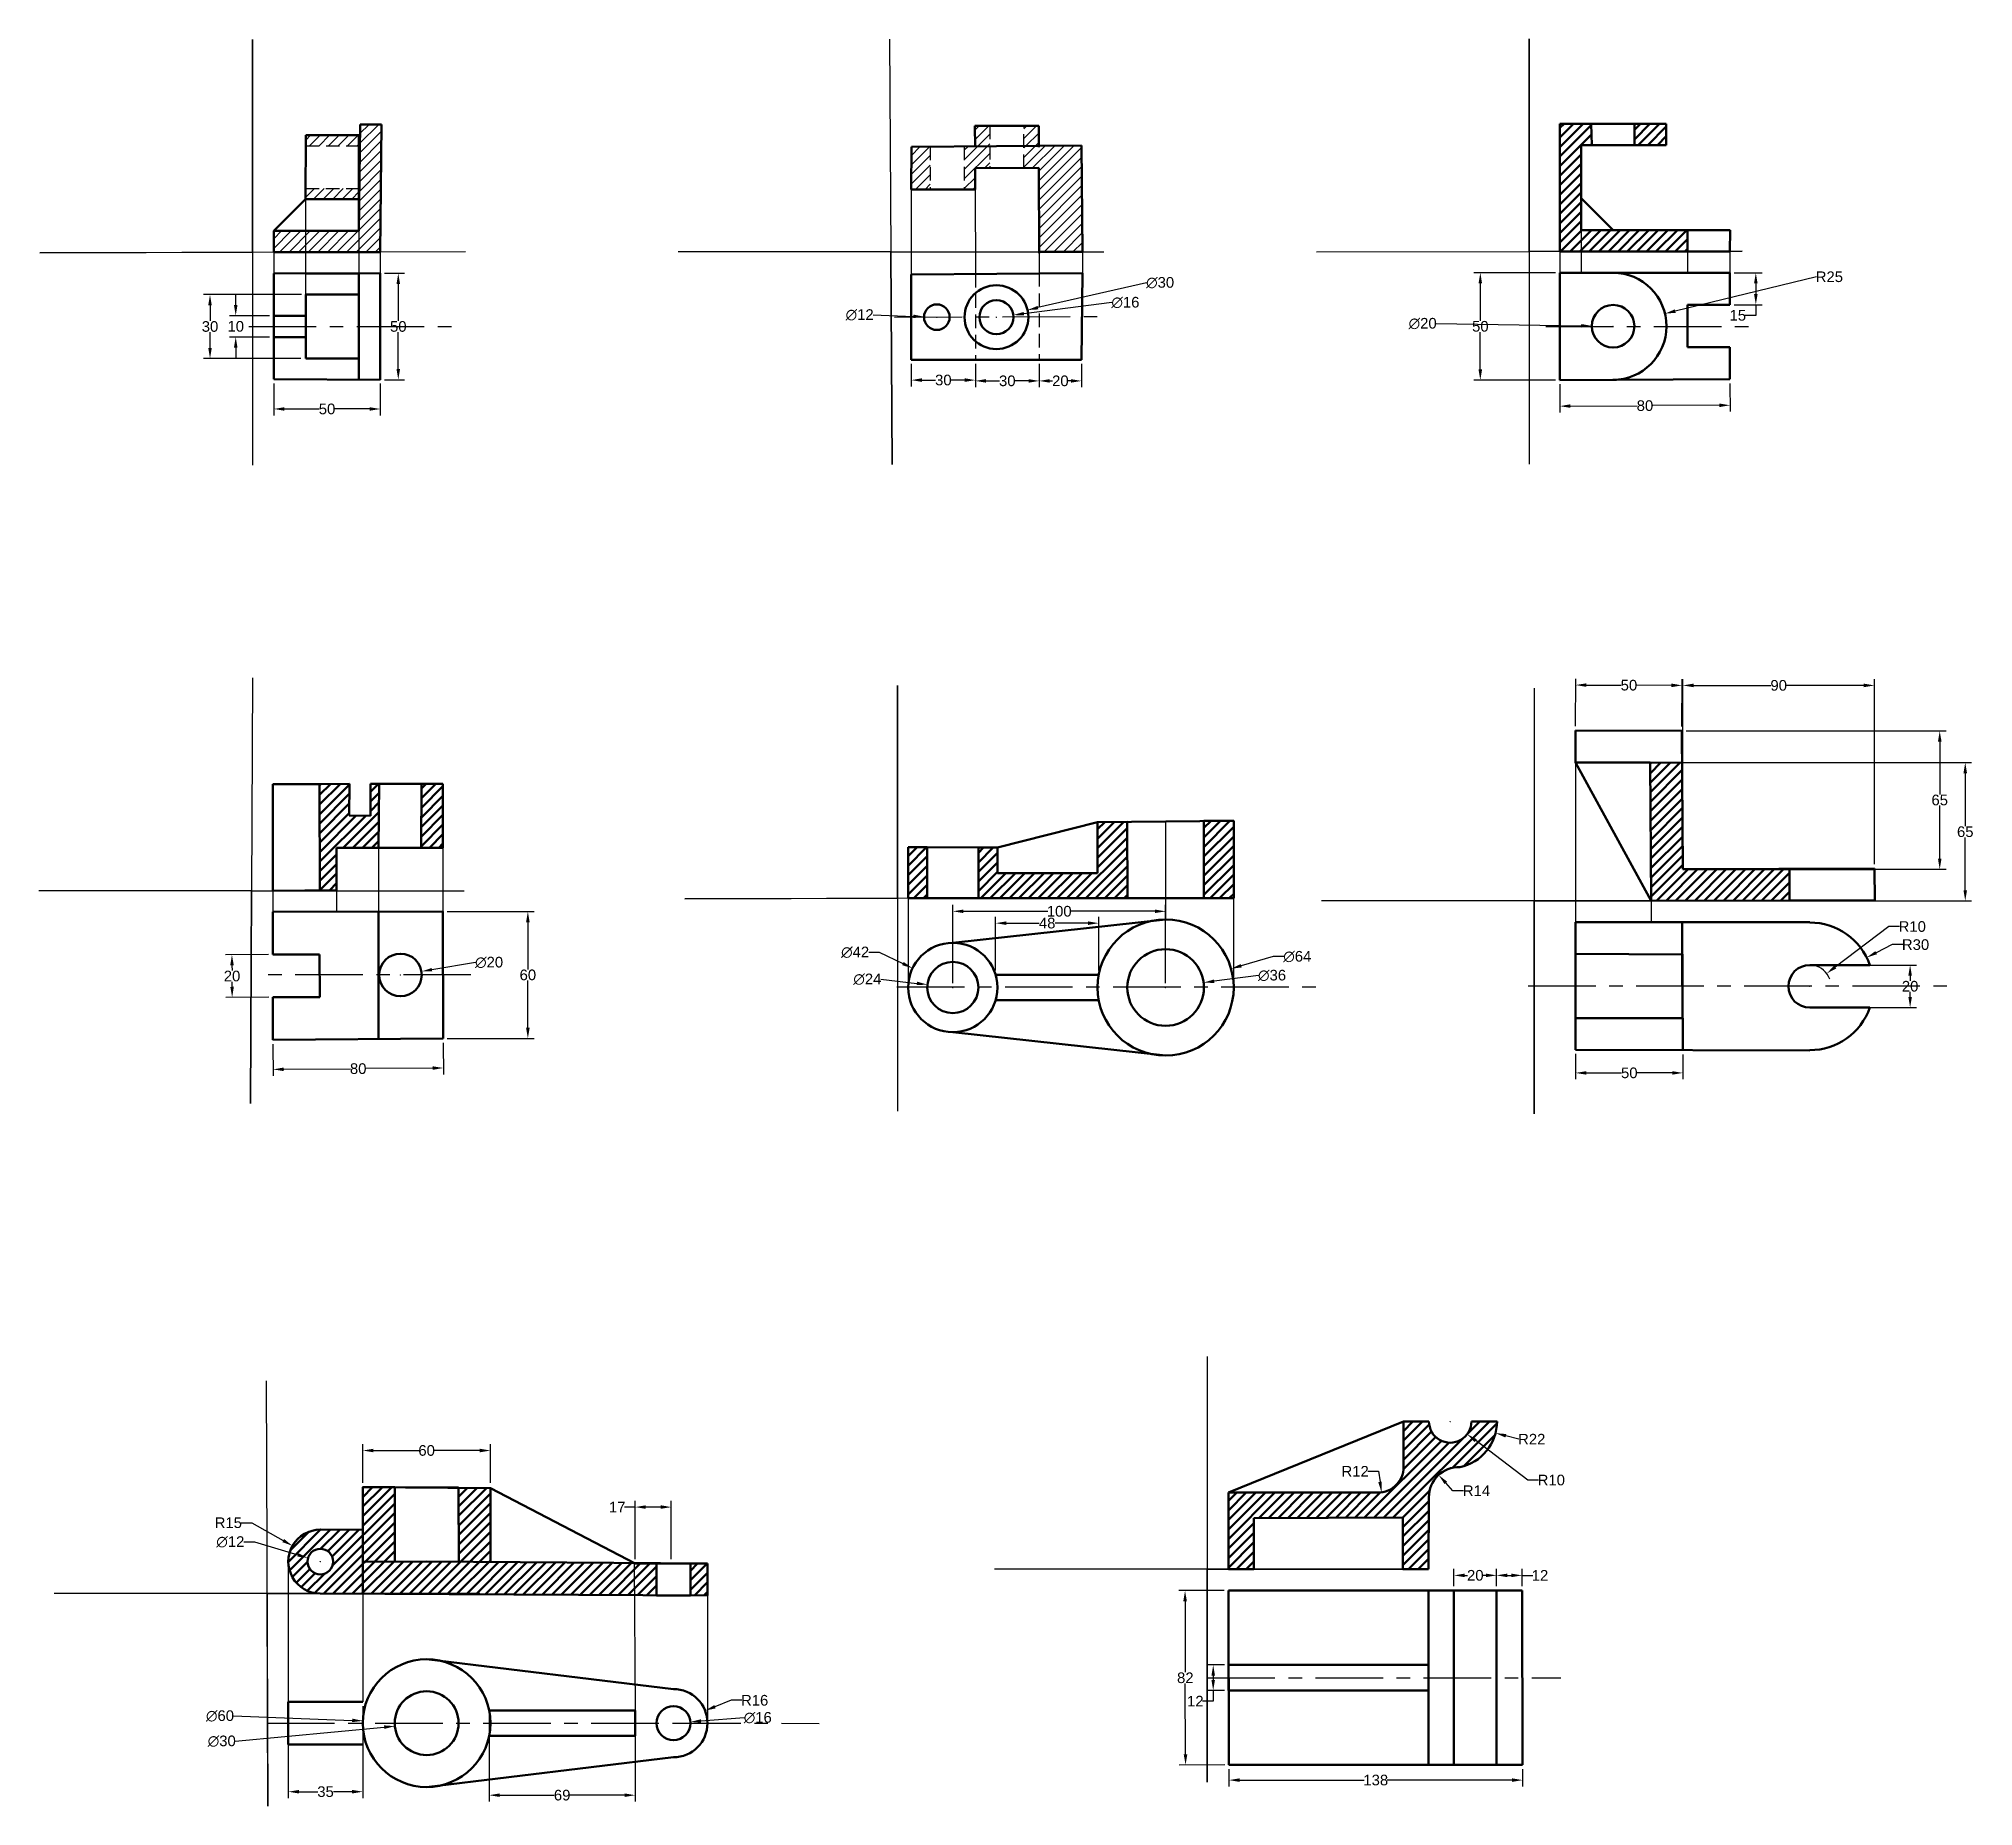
# Model space of a CAD drawing. Header units: millimetres. Extents: x -159 to 750, y -220 to 611.
import ezdxf

# ---------------------------------------------------------------- set-up
doc = ezdxf.new("R2010")
doc.units = ezdxf.units.MM
doc.linetypes.add('CENTER', pattern=[50.8, 31.75, -6.35, 6.35, -6.35])
doc.linetypes.add('HIDDEN', pattern=[9.525, 6.35, -3.175])
for name, color, linetype in [('CENTRE', 8, 'CENTER'), ('DIM', 12, 'Continuous'), ('HIDDEN', 101, 'HIDDEN'), ('PROJECTIN', 101, 'Continuous')]:
    doc.layers.add(name, color=color, linetype=linetype)
doc.layers.add('OBJECT', color=250, linetype='Continuous', lineweight=50)
doc.styles.get("Standard").update_dxf_attribs({"font": 'arial.ttf'})
doc.dimstyles.new('kunal', dxfattribs={"dimtxt": 5, "dimasz": 5, "dimexe": 3, "dimexo": 2, "dimgap": 0.09, "dimtad": 0, "dimtih": 1, "dimtoh": 1, "dimdec": 0, "dimzin": 0, "dimdsep": 46, "dimtxsty": 'Standard', "dimcen": 0.09, "dimadec": 0, "dimazin": 0, "dimtfac": 1, "dimtdec": 0, "dimtofl": 0, "dimtmove": 0, "dimatfit": 3, "dimfxl": 1, "dimtolj": 1, "dimtzin": 0, "dimarcsym": 0})

msp = doc.modelspace()

# ---------------------------------------------------------------- blocks, each defined once
blk = doc.blocks.new('*D1')
at = {"layer": 'Defpoints', "color": 0, "transparency": 16777216}
for p in [(250.83, 460.18), (280.93, 460.18), (280.93, 450.61)]:
    blk.add_point(p, dxfattribs=at)
at = {"layer": 'DIM', "color": 0, "lineweight": -2, "transparency": 16777216}
for p, q in [((250.83, 458.18), (250.83, 447.61)), ((280.93, 458.18), (280.93, 447.61)), ((255.83, 450.61), (262.22, 450.61)), ((275.93, 450.61), (269.54, 450.61))]:
    blk.add_line(p, q, dxfattribs=at)
at = {"layer": 'DIM', "color": 0, "transparency": 16777216}
for points in [[(255.83, 451.45), (255.83, 449.78), (250.83, 450.61)], [(275.93, 451.45), (275.93, 449.78), (280.93, 450.61)]]:
    blk.add_solid(points, dxfattribs=at)
at = {"layer": 'DIM', "color": 0, "transparency": 16777216, "insert": (265.88, 450.61), "char_height": 5, "attachment_point": 5}
blk.add_mtext('\\A1;30', dxfattribs=at)
blk = doc.blocks.new('*D2')
at = {"layer": 'Defpoints', "color": 0, "transparency": 16777216}
for p in [(280.93, 460.18), (310.92, 460.18), (310.92, 450.23)]:
    blk.add_point(p, dxfattribs=at)
at = {"layer": 'DIM', "color": 0, "lineweight": -2, "transparency": 16777216}
for p, q in [((280.93, 458.18), (280.93, 447.23)), ((310.92, 458.18), (310.92, 447.23)), ((285.93, 450.23), (292.26, 450.23)), ((305.92, 450.23), (299.59, 450.23))]:
    blk.add_line(p, q, dxfattribs=at)
at = {"layer": 'DIM', "color": 0, "transparency": 16777216}
for points in [[(285.93, 451.06), (285.93, 449.39), (280.93, 450.23)], [(305.92, 451.06), (305.92, 449.39), (310.92, 450.23)]]:
    blk.add_solid(points, dxfattribs=at)
at = {"layer": 'DIM', "color": 0, "transparency": 16777216, "insert": (295.93, 450.23), "char_height": 5, "attachment_point": 5}
blk.add_mtext('\\A1;30', dxfattribs=at)
blk = doc.blocks.new('*D3')
at = {"layer": 'Defpoints', "color": 0, "transparency": 16777216}
for p in [(310.92, 460.18), (330.83, 460.18), (330.83, 450.23)]:
    blk.add_point(p, dxfattribs=at)
at = {"layer": 'DIM', "color": 0, "lineweight": -2, "transparency": 16777216}
for p, q in [((310.92, 458.18), (310.92, 447.23)), ((330.83, 458.18), (330.83, 447.23)), ((315.92, 450.23), (317.17, 450.23)), ((325.83, 450.23), (324.58, 450.23))]:
    blk.add_line(p, q, dxfattribs=at)
at = {"layer": 'DIM', "color": 0, "transparency": 16777216}
for points in [[(315.92, 451.06), (315.92, 449.39), (310.92, 450.23)], [(325.83, 451.06), (325.83, 449.39), (330.83, 450.23)]]:
    blk.add_solid(points, dxfattribs=at)
at = {"layer": 'DIM', "color": 0, "transparency": 16777216, "insert": (320.88, 450.23), "char_height": 5, "attachment_point": 5}
blk.add_mtext('\\A1;20', dxfattribs=at)
blk = doc.blocks.new('*D4')
at = {"layer": 'Defpoints', "color": 0, "transparency": 16777216}
for p in [(282.89, 479.17), (298.77, 481.18)]:
    blk.add_point(p, dxfattribs=at)
at = {"layer": 'DIM', "color": 0, "lineweight": -2, "transparency": 16777216}
for p, q in [((345.07, 487.05), (303.73, 481.81)), ((290.74, 480.18), (290.92, 480.18)), ((290.83, 480.09), (290.83, 480.27))]:
    blk.add_line(p, q, dxfattribs=at)
at = {"layer": 'DIM', "color": 0, "transparency": 16777216}
blk.add_solid([(303.62, 482.64), (303.83, 480.98), (298.77, 481.18)], dxfattribs=at)
at = {"layer": 'DIM', "color": 0, "transparency": 16777216, "insert": (351.46, 487.05), "char_height": 5, "attachment_point": 5}
blk.add_mtext('\\A1;∅16', dxfattribs=at)
blk = doc.blocks.new('*D5')
at = {"layer": 'Defpoints', "color": 0, "transparency": 16777216}
for p in [(305.45, 483.53), (276.21, 476.82)]:
    blk.add_point(p, dxfattribs=at)
at = {"layer": 'DIM', "color": 0, "lineweight": -2, "transparency": 16777216}
for p, q in [((361.37, 496.36), (310.32, 484.65)), ((290.74, 480.18), (290.92, 480.18)), ((290.83, 480.09), (290.83, 480.27))]:
    blk.add_line(p, q, dxfattribs=at)
at = {"layer": 'DIM', "color": 0, "transparency": 16777216}
blk.add_solid([(310.14, 485.46), (310.51, 483.83), (305.45, 483.53)], dxfattribs=at)
at = {"layer": 'DIM', "color": 0, "transparency": 16777216, "insert": (367.76, 496.36), "char_height": 5, "attachment_point": 5}
blk.add_mtext('\\A1;∅30', dxfattribs=at)
blk = doc.blocks.new('*D6')
at = {"layer": 'Defpoints', "color": 0, "transparency": 16777216}
for p in [(256.83, 480.39), (268.83, 479.96)]:
    blk.add_point(p, dxfattribs=at)
at = {"layer": 'DIM', "color": 0, "lineweight": -2, "transparency": 16777216}
for p, q in [((232.91, 481.24), (251.84, 480.57)), ((262.74, 480.18), (262.92, 480.18)), ((262.83, 480.09), (262.83, 480.27))]:
    blk.add_line(p, q, dxfattribs=at)
at = {"layer": 'DIM', "color": 0, "transparency": 16777216}
blk.add_solid([(251.87, 481.4), (251.81, 479.73), (256.83, 480.39)], dxfattribs=at)
at = {"layer": 'DIM', "color": 0, "transparency": 16777216, "insert": (226.55, 481.24), "char_height": 5, "attachment_point": 5}
blk.add_mtext('\\A1;∅12', dxfattribs=at)
blk = doc.blocks.new('*D7')
at = {"layer": 'Defpoints', "color": 0, "transparency": 16777216}
for p in [(258.42, 166.54), (282.26, 163.81)]:
    blk.add_point(p, dxfattribs=at)
at = {"layer": 'DIM', "color": 0, "lineweight": -2, "transparency": 16777216}
for p, q in [((236.56, 169.03), (253.45, 167.1)), ((270.25, 165.17), (270.43, 165.17)), ((270.34, 165.08), (270.34, 165.26))]:
    blk.add_line(p, q, dxfattribs=at)
at = {"layer": 'DIM', "color": 0, "transparency": 16777216}
blk.add_solid([(253.54, 167.93), (253.35, 166.27), (258.42, 166.54)], dxfattribs=at)
at = {"layer": 'DIM', "color": 0, "transparency": 16777216, "insert": (230.18, 169.03), "char_height": 5, "attachment_point": 5}
blk.add_mtext('\\A1;∅24', dxfattribs=at)
blk = doc.blocks.new('*D8')
at = {"layer": 'Defpoints', "color": 0, "transparency": 16777216}
for p in [(251.4, 174.24), (289.28, 156.11)]:
    blk.add_point(p, dxfattribs=at)
at = {"layer": 'DIM', "color": 0, "lineweight": -2, "transparency": 16777216}
for p, q in [((230.8, 181.71), (235.8, 181.71)), ((235.8, 181.71), (246.89, 176.4)), ((270.25, 165.17), (270.43, 165.17)), ((270.34, 165.08), (270.34, 165.26))]:
    blk.add_line(p, q, dxfattribs=at)
at = {"layer": 'DIM', "color": 0, "transparency": 16777216}
blk.add_solid([(247.25, 177.15), (246.53, 175.65), (251.4, 174.24)], dxfattribs=at)
at = {"layer": 'DIM', "color": 0, "transparency": 16777216, "insert": (224.43, 181.71), "char_height": 5, "attachment_point": 5}
blk.add_mtext('\\A1;∅42', dxfattribs=at)
blk = doc.blocks.new('*D9')
at = {"layer": 'Defpoints', "color": 0, "transparency": 16777216}
for p in [(388.19, 167.48), (352.49, 162.87)]:
    blk.add_point(p, dxfattribs=at)
at = {"layer": 'DIM', "color": 0, "lineweight": -2, "transparency": 16777216}
for p, q in [((370.25, 165.17), (370.43, 165.17)), ((370.34, 165.08), (370.34, 165.26)), ((413.98, 170.81), (393.15, 168.12))]:
    blk.add_line(p, q, dxfattribs=at)
at = {"layer": 'DIM', "color": 0, "transparency": 16777216}
blk.add_solid([(393.04, 168.94), (393.26, 167.29), (388.19, 167.48)], dxfattribs=at)
at = {"layer": 'DIM', "color": 0, "transparency": 16777216, "insert": (420.37, 170.81), "char_height": 5, "attachment_point": 5}
blk.add_mtext('\\A1;∅36', dxfattribs=at)
blk = doc.blocks.new('*D10')
at = {"layer": 'Defpoints', "color": 0, "transparency": 16777216}
for p in [(401.09, 174.01), (339.58, 156.34)]:
    blk.add_point(p, dxfattribs=at)
at = {"layer": 'DIM', "color": 0, "lineweight": -2, "transparency": 16777216}
for p, q in [((420.84, 179.68), (405.9, 175.39)), ((425.84, 179.68), (420.84, 179.68)), ((370.25, 165.17), (370.43, 165.17)), ((370.34, 165.08), (370.34, 165.26))]:
    blk.add_line(p, q, dxfattribs=at)
at = {"layer": 'DIM', "color": 0, "transparency": 16777216}
blk.add_solid([(405.67, 176.19), (406.13, 174.59), (401.09, 174.01)], dxfattribs=at)
at = {"layer": 'DIM', "color": 0, "transparency": 16777216, "insert": (432.22, 179.68), "char_height": 5, "attachment_point": 5}
blk.add_mtext('\\A1;∅64', dxfattribs=at)
blk = doc.blocks.new('*D11')
at = {"layer": 'Defpoints', "color": 0, "transparency": 16777216}
for p in [(338.91, 195.4), (290.46, 171.17), (338.91, 171.17)]:
    blk.add_point(p, dxfattribs=at)
at = {"layer": 'DIM', "color": 0, "lineweight": -2, "transparency": 16777216}
for p, q in [((290.46, 173.17), (290.46, 198.4)), ((295.46, 195.4), (310.91, 195.4)), ((333.91, 195.4), (318.46, 195.4)), ((338.91, 173.17), (338.91, 198.4))]:
    blk.add_line(p, q, dxfattribs=at)
at = {"layer": 'DIM', "color": 0, "transparency": 16777216}
for points in [[(295.46, 196.23), (295.46, 194.56), (290.46, 195.4)], [(333.91, 196.23), (333.91, 194.56), (338.91, 195.4)]]:
    blk.add_solid(points, dxfattribs=at)
at = {"layer": 'DIM', "color": 0, "transparency": 16777216, "insert": (314.68, 195.4), "char_height": 5, "attachment_point": 5}
blk.add_mtext('\\A1;48', dxfattribs=at)
blk = doc.blocks.new('*D12')
at = {"layer": 'Defpoints', "color": 0, "transparency": 16777216}
for p in [(370.34, 200.97), (270.34, 165.17), (370.34, 165.17)]:
    blk.add_point(p, dxfattribs=at)
at = {"layer": 'DIM', "color": 0, "lineweight": -2, "transparency": 16777216}
for p, q in [((270.34, 167.17), (270.34, 203.97)), ((275.34, 200.97), (314.97, 200.97)), ((365.34, 200.97), (325.71, 200.97)), ((370.34, 167.17), (370.34, 203.97))]:
    blk.add_line(p, q, dxfattribs=at)
at = {"layer": 'DIM', "color": 0, "transparency": 16777216}
for points in [[(275.34, 201.81), (275.34, 200.14), (270.34, 200.97)], [(365.34, 201.81), (365.34, 200.14), (370.34, 200.97)]]:
    blk.add_solid(points, dxfattribs=at)
at = {"layer": 'DIM', "color": 0, "transparency": 16777216, "insert": (320.34, 200.97), "char_height": 5, "attachment_point": 5}
blk.add_mtext('\\A1;100', dxfattribs=at)
blk = doc.blocks.new('*D13')
at = {"layer": 'Defpoints', "color": 0, "transparency": 16777216}
for p in [(613.01, 285.76), (613.46, 220.76), (734.14, 220.76)]:
    blk.add_point(p, dxfattribs=at)
at = {"layer": 'DIM', "color": 0, "lineweight": -2, "transparency": 16777216}
for p, q in [((615.01, 285.76), (737.14, 285.76)), ((734.14, 280.76), (734.14, 255.9)), ((734.14, 225.76), (734.14, 250.62)), ((615.46, 220.76), (737.14, 220.76))]:
    blk.add_line(p, q, dxfattribs=at)
at = {"layer": 'DIM', "color": 0, "transparency": 16777216}
for points in [[(733.31, 280.76), (734.98, 280.76), (734.14, 285.76)], [(733.31, 225.76), (734.98, 225.76), (734.14, 220.76)]]:
    blk.add_solid(points, dxfattribs=at)
at = {"layer": 'DIM', "color": 0, "transparency": 16777216, "insert": (734.14, 253.26), "char_height": 5, "attachment_point": 5}
blk.add_mtext('\\A1;65', dxfattribs=at)
blk = doc.blocks.new('*D14')
at = {"layer": 'Defpoints', "color": 0, "transparency": 16777216}
for p in [(613.08, 307.14), (563.01, 285.93), (613.01, 285.76)]:
    blk.add_point(p, dxfattribs=at)
at = {"layer": 'DIM', "color": 0, "lineweight": -2, "transparency": 16777216}
for p, q in [((563.01, 287.93), (563.09, 310.3)), ((613.01, 287.76), (613.09, 310.14)), ((568.08, 307.28), (584.41, 307.23)), ((608.08, 307.15), (591.74, 307.21))]:
    blk.add_line(p, q, dxfattribs=at)
at = {"layer": 'DIM', "color": 0, "transparency": 16777216}
for points in [[(568.08, 308.12), (568.07, 306.45), (563.08, 307.3)], [(608.08, 307.99), (608.07, 306.32), (613.08, 307.14)]]:
    blk.add_solid(points, dxfattribs=at)
at = {"layer": 'DIM', "color": 0, "transparency": 16777216, "insert": (588.08, 307.22), "char_height": 5, "attachment_point": 5}
blk.add_mtext('\\A1;50', dxfattribs=at)
blk = doc.blocks.new('*D15')
at = {"layer": 'Defpoints', "color": 0, "transparency": 16777216}
for p in [(598.04, 270.85), (598.57, 205.87), (746.14, 205.87)]:
    blk.add_point(p, dxfattribs=at)
at = {"layer": 'DIM', "color": 0, "lineweight": -2, "transparency": 16777216}
for p, q in [((600.04, 270.85), (749.14, 270.85)), ((746.14, 265.85), (746.14, 241)), ((746.14, 210.87), (746.14, 235.72)), ((600.57, 205.87), (749.14, 205.87))]:
    blk.add_line(p, q, dxfattribs=at)
at = {"layer": 'DIM', "color": 0, "transparency": 16777216}
for points in [[(745.3, 265.85), (746.97, 265.85), (746.14, 270.85)], [(745.3, 210.87), (746.97, 210.87), (746.14, 205.87)]]:
    blk.add_solid(points, dxfattribs=at)
at = {"layer": 'DIM', "color": 0, "transparency": 16777216, "insert": (746.14, 238.36), "char_height": 5, "attachment_point": 5}
blk.add_mtext('\\A1;65', dxfattribs=at)
blk = doc.blocks.new('*D16')
at = {"layer": 'Defpoints', "color": 0, "transparency": 16777216}
for p in [(703.46, 307.13), (613.46, 220.76), (703.46, 221.11)]:
    blk.add_point(p, dxfattribs=at)
at = {"layer": 'DIM', "color": 0, "lineweight": -2, "transparency": 16777216}
for p, q in [((613.46, 222.76), (613.46, 310.13)), ((703.46, 223.11), (703.46, 310.13)), ((618.46, 307.13), (654.79, 307.13)), ((698.46, 307.13), (662.12, 307.13))]:
    blk.add_line(p, q, dxfattribs=at)
at = {"layer": 'DIM', "color": 0, "transparency": 16777216}
for points in [[(618.46, 307.96), (618.46, 306.29), (613.46, 307.13)], [(698.46, 307.96), (698.46, 306.29), (703.46, 307.13)]]:
    blk.add_solid(points, dxfattribs=at)
at = {"layer": 'DIM', "color": 0, "transparency": 16777216, "insert": (658.46, 307.13), "char_height": 5, "attachment_point": 5}
blk.add_mtext('\\A1;90', dxfattribs=at)
blk = doc.blocks.new('*D17')
at = {"layer": 'Defpoints', "color": 0, "transparency": 16777216}
for p in [(673.04, 175.73), (673.04, 155.73), (720.23, 155.73)]:
    blk.add_point(p, dxfattribs=at)
at = {"layer": 'DIM', "color": 0, "lineweight": -2, "transparency": 16777216}
for p, q in [((675.04, 175.73), (723.23, 175.73)), ((720.23, 170.73), (720.23, 168.37)), ((675.04, 155.73), (723.23, 155.73)), ((720.23, 160.73), (720.23, 163.09))]:
    blk.add_line(p, q, dxfattribs=at)
at = {"layer": 'DIM', "color": 0, "transparency": 16777216}
for points in [[(719.4, 170.73), (721.07, 170.73), (720.23, 175.73)], [(719.4, 160.73), (721.07, 160.73), (720.23, 155.73)]]:
    blk.add_solid(points, dxfattribs=at)
at = {"layer": 'DIM', "color": 0, "transparency": 16777216, "insert": (720.23, 165.73), "char_height": 5, "attachment_point": 5}
blk.add_mtext('\\A1;20', dxfattribs=at)
blk = doc.blocks.new('*D18')
at = {"layer": 'Defpoints', "color": 0, "transparency": 16777216}
for p in [(699.81, 179.27), (673.04, 165.73)]:
    blk.add_point(p, dxfattribs=at)
at = {"layer": 'DIM', "color": 0, "lineweight": -2, "transparency": 16777216}
for p, q in [((711.73, 185.3), (704.27, 181.53)), ((716.73, 185.3), (711.73, 185.3)), ((672.95, 165.73), (673.13, 165.73)), ((673.04, 165.64), (673.04, 165.82))]:
    blk.add_line(p, q, dxfattribs=at)
at = {"layer": 'DIM', "color": 0, "transparency": 16777216}
blk.add_solid([(703.9, 182.27), (704.65, 180.79), (699.81, 179.27)], dxfattribs=at)
at = {"layer": 'DIM', "color": 0, "transparency": 16777216, "insert": (722.78, 185.3), "char_height": 5, "attachment_point": 5}
blk.add_mtext('\\A1;R30', dxfattribs=at)
blk = doc.blocks.new('*D19')
at = {"layer": 'Defpoints', "color": 0, "transparency": 16777216}
for p in [(673.04, 165.73), (681.02, 171.76)]:
    blk.add_point(p, dxfattribs=at)
at = {"layer": 'DIM', "color": 0, "lineweight": -2, "transparency": 16777216}
for p, q in [((710.18, 193.8), (685.01, 174.77)), ((715.18, 193.8), (710.18, 193.8)), ((672.95, 165.73), (673.13, 165.73)), ((673.04, 165.64), (673.04, 165.82))]:
    blk.add_line(p, q, dxfattribs=at)
blk.add_arc((673.04, 165.73), 10, 19.89347, 78.54084, dxfattribs=at)
at = {"layer": 'DIM', "color": 0, "transparency": 16777216}
blk.add_solid([(684.51, 175.44), (685.51, 174.11), (681.02, 171.76)], dxfattribs=at)
at = {"layer": 'DIM', "color": 0, "transparency": 16777216, "insert": (721.23, 193.8), "char_height": 5, "attachment_point": 5}
blk.add_mtext('\\A1;R10', dxfattribs=at)
blk = doc.blocks.new('*D20')
at = {"layer": 'Defpoints', "color": 0, "transparency": 16777216}
for p in [(563.04, 135.93), (613.46, 135.75), (613.46, 125.03)]:
    blk.add_point(p, dxfattribs=at)
at = {"layer": 'DIM', "color": 0, "lineweight": -2, "transparency": 16777216}
for p, q in [((563.04, 133.93), (563.04, 122.03)), ((613.46, 133.75), (613.46, 122.03)), ((568.04, 125.03), (584.59, 125.03)), ((608.46, 125.03), (591.91, 125.03))]:
    blk.add_line(p, q, dxfattribs=at)
at = {"layer": 'DIM', "color": 0, "transparency": 16777216}
for points in [[(568.04, 125.86), (568.04, 124.2), (563.04, 125.03)], [(608.46, 125.86), (608.46, 124.2), (613.46, 125.03)]]:
    blk.add_solid(points, dxfattribs=at)
at = {"layer": 'DIM', "color": 0, "transparency": 16777216, "insert": (588.25, 125.03), "char_height": 5, "attachment_point": 5}
blk.add_mtext('\\A1;50', dxfattribs=at)
blk = doc.blocks.new('*D22')
at = {"layer": 'Defpoints', "color": 0, "transparency": 16777216}
for p in [(37.98, -179.13), (8.11, -181.95)]:
    blk.add_point(p, dxfattribs=at)
at = {"layer": 'DIM', "color": 0, "lineweight": -2, "transparency": 16777216}
for p, q in [((22.96, -180.54), (23.14, -180.54)), ((23.05, -180.63), (23.05, -180.45)), ((-66.85, -189.03), (3.13, -182.42))]:
    blk.add_line(p, q, dxfattribs=at)
at = {"layer": 'DIM', "color": 0, "transparency": 16777216}
blk.add_solid([(3.06, -181.59), (3.21, -183.25), (8.11, -181.95)], dxfattribs=at)
at = {"layer": 'DIM', "color": 0, "transparency": 16777216, "insert": (-73.23, -189.03), "char_height": 5, "attachment_point": 5}
blk.add_mtext('\\A1;∅30', dxfattribs=at)
blk = doc.blocks.new('*D23')
at = {"layer": 'Defpoints', "color": 0, "transparency": 16777216}
for p in [(-6.93, -179.43), (53.02, -181.66)]:
    blk.add_point(p, dxfattribs=at)
at = {"layer": 'DIM', "color": 0, "lineweight": -2, "transparency": 16777216}
for p, q in [((-67.67, -177.17), (-11.93, -179.24)), ((22.96, -180.54), (23.14, -180.54)), ((23.05, -180.63), (23.05, -180.45))]:
    blk.add_line(p, q, dxfattribs=at)
at = {"layer": 'DIM', "color": 0, "transparency": 16777216}
blk.add_solid([(-11.9, -178.41), (-11.96, -180.07), (-6.93, -179.43)], dxfattribs=at)
at = {"layer": 'DIM', "color": 0, "transparency": 16777216, "insert": (-74.05, -177.17), "char_height": 5, "attachment_point": 5}
blk.add_mtext('\\A1;∅60', dxfattribs=at)
blk = doc.blocks.new('*D24')
at = {"layer": 'Defpoints', "color": 0, "transparency": 16777216}
for p in [(131.07, -181.15), (147.02, -179.93)]:
    blk.add_point(p, dxfattribs=at)
at = {"layer": 'DIM', "color": 0, "lineweight": -2, "transparency": 16777216}
for p, q in [((138.96, -180.54), (139.14, -180.54)), ((139.05, -180.63), (139.05, -180.45)), ((172.29, -177.99), (152.01, -179.55))]:
    blk.add_line(p, q, dxfattribs=at)
at = {"layer": 'DIM', "color": 0, "transparency": 16777216}
blk.add_solid([(151.94, -178.71), (152.07, -180.38), (147.02, -179.93)], dxfattribs=at)
at = {"layer": 'DIM', "color": 0, "transparency": 16777216, "insert": (178.68, -177.99), "char_height": 5, "attachment_point": 5}
blk.add_mtext('\\A1;∅16', dxfattribs=at)
blk = doc.blocks.new('*D25')
at = {"layer": 'Defpoints', "color": 0, "transparency": 16777216}
for p in [(139.05, -180.54), (153.92, -174.65)]:
    blk.add_point(p, dxfattribs=at)
at = {"layer": 'DIM', "color": 0, "lineweight": -2, "transparency": 16777216}
for p, q in [((166.15, -169.81), (158.57, -172.81)), ((171.15, -169.81), (166.15, -169.81)), ((138.96, -180.54), (139.14, -180.54)), ((139.05, -180.63), (139.05, -180.45))]:
    blk.add_line(p, q, dxfattribs=at)
at = {"layer": 'DIM', "color": 0, "transparency": 16777216}
blk.add_solid([(158.26, -172.04), (158.88, -173.58), (153.92, -174.65)], dxfattribs=at)
at = {"layer": 'DIM', "color": 0, "transparency": 16777216, "insert": (177.21, -169.81), "char_height": 5, "attachment_point": 5}
blk.add_mtext('\\A1;R16', dxfattribs=at)
blk = doc.blocks.new('*D26')
at = {"layer": 'Defpoints', "color": 0, "transparency": 16777216}
for p in [(52.44, -174.54), (121.05, -174.54), (121.05, -214.39)]:
    blk.add_point(p, dxfattribs=at)
at = {"layer": 'DIM', "color": 0, "lineweight": -2, "transparency": 16777216}
for p, q in [((52.44, -176.54), (52.44, -217.39)), ((121.05, -176.54), (121.05, -217.39)), ((57.44, -214.39), (83.05, -214.39)), ((116.05, -214.39), (90.43, -214.39))]:
    blk.add_line(p, q, dxfattribs=at)
at = {"layer": 'DIM', "color": 0, "transparency": 16777216}
for points in [[(57.44, -213.56), (57.44, -215.22), (52.44, -214.39)], [(116.05, -213.56), (116.05, -215.22), (121.05, -214.39)]]:
    blk.add_solid(points, dxfattribs=at)
at = {"layer": 'DIM', "color": 0, "transparency": 16777216, "insert": (86.74, -214.39), "char_height": 5, "attachment_point": 5}
blk.add_mtext('\\A1;69', dxfattribs=at)
blk = doc.blocks.new('*D27')
at = {"layer": 'Defpoints', "color": 0, "transparency": 16777216}
for p in [(-41.95, -170.56), (-6.95, -170.56), (-41.95, -212.75)]:
    blk.add_point(p, dxfattribs=at)
at = {"layer": 'DIM', "color": 0, "lineweight": -2, "transparency": 16777216}
for p, q in [((-41.95, -172.56), (-41.95, -215.75)), ((-6.95, -172.56), (-6.95, -215.75)), ((-36.95, -212.75), (-28.14, -212.75)), ((-11.95, -212.75), (-20.77, -212.75))]:
    blk.add_line(p, q, dxfattribs=at)
at = {"layer": 'DIM', "color": 0, "transparency": 16777216}
for points in [[(-36.95, -211.92), (-36.95, -213.59), (-41.95, -212.75)], [(-11.95, -211.92), (-11.95, -213.59), (-6.95, -212.75)]]:
    blk.add_solid(points, dxfattribs=at)
at = {"layer": 'DIM', "color": 0, "transparency": 16777216, "insert": (-24.45, -212.75), "char_height": 5, "attachment_point": 5}
blk.add_mtext('\\A1;35', dxfattribs=at)
blk = doc.blocks.new('*D28')
at = {"layer": 'Defpoints', "color": 0, "transparency": 16777216}
for p in [(-32.65, -102.9), (-21.15, -106.33)]:
    blk.add_point(p, dxfattribs=at)
at = {"layer": 'DIM', "color": 0, "lineweight": -2, "transparency": 16777216}
for p, q in [((-62.84, -95.37), (-57.84, -95.37)), ((-57.84, -95.37), (-37.44, -101.46)), ((-26.99, -104.61), (-26.81, -104.61)), ((-26.9, -104.7), (-26.9, -104.52))]:
    blk.add_line(p, q, dxfattribs=at)
at = {"layer": 'DIM', "color": 0, "transparency": 16777216}
blk.add_solid([(-37.2, -100.67), (-37.68, -102.26), (-32.65, -102.9)], dxfattribs=at)
at = {"layer": 'DIM', "color": 0, "transparency": 16777216, "insert": (-69.2, -95.37), "char_height": 5, "attachment_point": 5}
blk.add_mtext('\\A1;∅12', dxfattribs=at)
blk = doc.blocks.new('*D29')
at = {"layer": 'Defpoints', "color": 0, "transparency": 16777216}
for p in [(-40, -97.2), (-26.95, -104.61)]:
    blk.add_point(p, dxfattribs=at)
at = {"layer": 'DIM', "color": 0, "lineweight": -2, "transparency": 16777216}
for p, q in [((-64.07, -86.37), (-59.07, -86.37)), ((-59.07, -86.37), (-44.34, -94.73)), ((-27.04, -104.61), (-26.86, -104.61)), ((-26.95, -104.7), (-26.95, -104.52))]:
    blk.add_line(p, q, dxfattribs=at)
at = {"layer": 'DIM', "color": 0, "transparency": 16777216}
blk.add_solid([(-43.93, -94.01), (-44.75, -95.46), (-40, -97.2)], dxfattribs=at)
at = {"layer": 'DIM', "color": 0, "transparency": 16777216, "insert": (-70.15, -86.37), "char_height": 5, "attachment_point": 5}
blk.add_mtext('\\A1;R15', dxfattribs=at)
blk = doc.blocks.new('*D30')
at = {"layer": 'Defpoints', "color": 0, "transparency": 16777216}
for p in [(53.05, -52.42), (-6.95, -69.68), (53.05, -69.68)]:
    blk.add_point(p, dxfattribs=at)
at = {"layer": 'DIM', "color": 0, "lineweight": -2, "transparency": 16777216}
for p, q in [((-6.95, -67.68), (-6.95, -49.42)), ((-1.95, -52.42), (19.37, -52.42)), ((48.05, -52.42), (26.72, -52.42)), ((53.05, -67.68), (53.05, -49.42))]:
    blk.add_line(p, q, dxfattribs=at)
at = {"layer": 'DIM', "color": 0, "transparency": 16777216}
for points in [[(-1.95, -51.59), (-1.95, -53.26), (-6.95, -52.42)], [(48.05, -51.59), (48.05, -53.26), (53.05, -52.42)]]:
    blk.add_solid(points, dxfattribs=at)
at = {"layer": 'DIM', "color": 0, "transparency": 16777216, "insert": (23.05, -52.42), "char_height": 5, "attachment_point": 5}
blk.add_mtext('\\A1;60', dxfattribs=at)
blk = doc.blocks.new('*D31')
at = {"layer": 'Defpoints', "color": 0, "transparency": 16777216}
for p in [(121.05, -79), (121.05, -105.54), (138.05, -105.54)]:
    blk.add_point(p, dxfattribs=at)
at = {"layer": 'DIM', "color": 0, "lineweight": -2, "transparency": 16777216}
for p, q in [((121.05, -79), (116.05, -79)), ((121.05, -103.54), (121.05, -76)), ((133.05, -79), (126.05, -79)), ((138.05, -103.54), (138.05, -76))]:
    blk.add_line(p, q, dxfattribs=at)
at = {"layer": 'DIM', "color": 0, "transparency": 16777216}
for points in [[(126.05, -78.16), (126.05, -79.83), (121.05, -79)], [(133.05, -78.16), (133.05, -79.83), (138.05, -79)]]:
    blk.add_solid(points, dxfattribs=at)
at = {"layer": 'DIM', "color": 0, "transparency": 16777216, "insert": (112.61, -79), "char_height": 5, "attachment_point": 5}
blk.add_mtext('\\A1;17', dxfattribs=at)
blk = doc.blocks.new('*D32')
at = {"layer": 'Defpoints', "color": 0, "transparency": 16777216}
for p in [(400.1, -200.19), (538.1, -200.2), (538.1, -207.3)]:
    blk.add_point(p, dxfattribs=at)
at = {"layer": 'DIM', "color": 0, "lineweight": -2, "transparency": 16777216}
for p, q in [((400.1, -202.19), (400.1, -210.3)), ((405.1, -207.3), (463.72, -207.3)), ((533.1, -207.3), (474.49, -207.3)), ((538.1, -202.2), (538.1, -210.3))]:
    blk.add_line(p, q, dxfattribs=at)
at = {"layer": 'DIM', "color": 0, "transparency": 16777216}
for points in [[(405.1, -206.47), (405.1, -208.14), (400.1, -207.3)], [(533.1, -206.47), (533.1, -208.14), (538.1, -207.3)]]:
    blk.add_solid(points, dxfattribs=at)
at = {"layer": 'DIM', "color": 0, "transparency": 16777216, "insert": (469.1, -207.3), "char_height": 5, "attachment_point": 5}
blk.add_mtext('\\A1;138', dxfattribs=at)
blk = doc.blocks.new('*D33')
at = {"layer": 'Defpoints', "color": 0, "transparency": 16777216}
for p in [(537.87, -111.09), (525.87, -118.2), (537.87, -118.2)]:
    blk.add_point(p, dxfattribs=at)
at = {"layer": 'DIM', "color": 0, "lineweight": -2, "transparency": 16777216}
for p, q in [((525.87, -116.2), (525.87, -108.09)), ((537.87, -116.2), (537.87, -108.09)), ((530.87, -111.09), (532.87, -111.09)), ((537.87, -111.09), (542.87, -111.09))]:
    blk.add_line(p, q, dxfattribs=at)
at = {"layer": 'DIM', "color": 0, "transparency": 16777216}
for points in [[(530.87, -110.26), (530.87, -111.92), (525.87, -111.09)], [(532.87, -110.26), (532.87, -111.92), (537.87, -111.09)]]:
    blk.add_solid(points, dxfattribs=at)
at = {"layer": 'DIM', "color": 0, "transparency": 16777216, "insert": (546.28, -111.09), "char_height": 5, "attachment_point": 5}
blk.add_mtext('\\A1;12', dxfattribs=at)
blk = doc.blocks.new('*D34')
at = {"layer": 'Defpoints', "color": 0, "transparency": 16777216}
for p in [(525.87, -111.09), (505.87, -118.2), (525.87, -118.2)]:
    blk.add_point(p, dxfattribs=at)
at = {"layer": 'DIM', "color": 0, "lineweight": -2, "transparency": 16777216}
for p, q in [((505.87, -116.2), (505.87, -108.09)), ((525.87, -116.2), (525.87, -108.09)), ((510.87, -111.09), (512.16, -111.09)), ((520.87, -111.09), (519.57, -111.09))]:
    blk.add_line(p, q, dxfattribs=at)
at = {"layer": 'DIM', "color": 0, "transparency": 16777216}
for points in [[(510.87, -110.26), (510.87, -111.92), (505.87, -111.09)], [(520.87, -110.26), (520.87, -111.92), (525.87, -111.09)]]:
    blk.add_solid(points, dxfattribs=at)
at = {"layer": 'DIM', "color": 0, "transparency": 16777216, "insert": (515.87, -111.09), "char_height": 5, "attachment_point": 5}
blk.add_mtext('\\A1;20', dxfattribs=at)
blk = doc.blocks.new('*D35')
at = {"layer": 'Defpoints', "color": 0, "transparency": 16777216}
for p in [(399.97, -153.2), (392.71, -165.2), (399.97, -165.2)]:
    blk.add_point(p, dxfattribs=at)
at = {"layer": 'DIM', "color": 0, "lineweight": -2, "transparency": 16777216}
for p, q in [((397.97, -153.2), (389.71, -153.2)), ((392.71, -158.2), (392.71, -160.2)), ((392.71, -170.2), (387.71, -170.2)), ((397.97, -165.2), (389.71, -165.2)), ((392.71, -165.2), (392.71, -170.2))]:
    blk.add_line(p, q, dxfattribs=at)
at = {"layer": 'DIM', "color": 0, "transparency": 16777216}
for points in [[(391.88, -158.2), (393.54, -158.2), (392.71, -153.2)], [(391.88, -160.2), (393.54, -160.2), (392.71, -165.2)]]:
    blk.add_solid(points, dxfattribs=at)
at = {"layer": 'DIM', "color": 0, "transparency": 16777216, "insert": (384.3, -170.2), "char_height": 5, "attachment_point": 5}
blk.add_mtext('\\A1;12', dxfattribs=at)
blk = doc.blocks.new('*D36')
at = {"layer": 'Defpoints', "color": 0, "transparency": 16777216}
for p in [(399.87, -118.2), (379.72, -200.25), (400.1, -200.19)]:
    blk.add_point(p, dxfattribs=at)
at = {"layer": 'DIM', "color": 0, "lineweight": -2, "transparency": 16777216}
for p, q in [((397.87, -118.2), (376.48, -118.27)), ((379.5, -123.26), (379.59, -156.61)), ((379.71, -195.25), (379.61, -161.9)), ((398.1, -200.2), (376.72, -200.26))]:
    blk.add_line(p, q, dxfattribs=at)
at = {"layer": 'DIM', "color": 0, "transparency": 16777216}
for points in [[(380.33, -123.26), (378.66, -123.26), (379.48, -118.26)], [(380.54, -195.25), (378.87, -195.25), (379.72, -200.25)]]:
    blk.add_solid(points, dxfattribs=at)
at = {"layer": 'DIM', "color": 0, "transparency": 16777216, "insert": (379.6, -159.25), "char_height": 5, "attachment_point": 5}
blk.add_mtext('\\A1;82', dxfattribs=at)
blk = doc.blocks.new('*D37')
at = {"layer": 'Defpoints', "color": 0, "transparency": 16777216}
for p in [(504.09, -38.73), (525.39, -44.24)]:
    blk.add_point(p, dxfattribs=at)
at = {"layer": 'DIM', "color": 0, "lineweight": -2, "transparency": 16777216}
for p, q in [((504, -38.73), (504.18, -38.73)), ((504.09, -38.82), (504.09, -38.64)), ((536.37, -47.08), (530.23, -45.5))]:
    blk.add_line(p, q, dxfattribs=at)
at = {"layer": 'DIM', "color": 0, "transparency": 16777216}
blk.add_solid([(530.44, -44.69), (530.02, -46.3), (525.39, -44.24)], dxfattribs=at)
at = {"layer": 'DIM', "color": 0, "transparency": 16777216, "insert": (542.41, -47.08), "char_height": 5, "attachment_point": 5}
blk.add_mtext('\\A1;R22', dxfattribs=at)
blk = doc.blocks.new('*D38')
at = {"layer": 'Defpoints', "color": 0, "transparency": 16777216}
for p in [(498.65, -63.93), (508.09, -74.27)]:
    blk.add_point(p, dxfattribs=at)
at = {"layer": 'DIM', "color": 0, "lineweight": -2, "transparency": 16777216}
for p, q in [((505.4, -71.31), (502.03, -67.62)), ((510.4, -71.31), (505.4, -71.31))]:
    blk.add_line(p, q, dxfattribs=at)
at = {"layer": 'DIM', "color": 0, "transparency": 16777216}
blk.add_solid([(502.64, -67.06), (501.41, -68.18), (498.65, -63.93)], dxfattribs=at)
at = {"layer": 'DIM', "color": 0, "transparency": 16777216, "insert": (516.45, -71.31), "char_height": 5, "attachment_point": 5}
blk.add_mtext('\\A1;R14', dxfattribs=at)
blk = doc.blocks.new('*D39')
at = {"layer": 'Defpoints', "color": 0, "transparency": 16777216}
for p in [(504.09, -38.73), (512.07, -44.76)]:
    blk.add_point(p, dxfattribs=at)
at = {"layer": 'DIM', "color": 0, "lineweight": -2, "transparency": 16777216}
for p, q in [((504, -38.73), (504.18, -38.73)), ((504.09, -38.82), (504.09, -38.64)), ((540.54, -66.31), (516.06, -47.78)), ((545.54, -66.31), (540.54, -66.31))]:
    blk.add_line(p, q, dxfattribs=at)
at = {"layer": 'DIM', "color": 0, "transparency": 16777216}
blk.add_solid([(516.56, -47.12), (515.55, -48.45), (512.07, -44.76)], dxfattribs=at)
at = {"layer": 'DIM', "color": 0, "transparency": 16777216, "insert": (551.6, -66.31), "char_height": 5, "attachment_point": 5}
blk.add_mtext('\\A1;R10', dxfattribs=at)
blk = doc.blocks.new('*D40')
at = {"layer": 'Defpoints', "color": 0, "transparency": 16777216}
for p in [(470.17, -60.2), (471.79, -72.09)]:
    blk.add_point(p, dxfattribs=at)
at = {"layer": 'DIM', "color": 0, "lineweight": -2, "transparency": 16777216}
for p, q in [((465.44, -62.18), (470.44, -62.18)), ((470.44, -62.18), (471.12, -67.14))]:
    blk.add_line(p, q, dxfattribs=at)
at = {"layer": 'DIM', "color": 0, "transparency": 16777216}
blk.add_solid([(471.94, -67.02), (470.29, -67.25), (471.79, -72.09)], dxfattribs=at)
at = {"layer": 'DIM', "color": 0, "transparency": 16777216, "insert": (459.41, -62.18), "char_height": 5, "attachment_point": 5}
blk.add_mtext('\\A1;R12', dxfattribs=at)
blk = doc.blocks.new('*D41')
at = {"layer": 'Defpoints', "color": 0, "transparency": 16777216}
for p in [(-49.22, 140.57), (30.78, 141.24), (30.89, 127.35)]:
    blk.add_point(p, dxfattribs=at)
at = {"layer": 'DIM', "color": 0, "lineweight": -2, "transparency": 16777216}
for p, q in [((-49.2, 138.57), (-49.08, 123.68)), ((30.79, 139.24), (30.92, 124.35)), ((25.89, 127.31), (-5.44, 127.05)), ((-44.1, 126.72), (-12.77, 126.99))]:
    blk.add_line(p, q, dxfattribs=at)
at = {"layer": 'DIM', "color": 0, "transparency": 16777216}
for points in [[(-44.11, 127.56), (-44.1, 125.89), (-49.1, 126.68)], [(25.89, 128.14), (25.9, 126.48), (30.89, 127.35)]]:
    blk.add_solid(points, dxfattribs=at)
at = {"layer": 'DIM', "color": 0, "transparency": 16777216, "insert": (-9.11, 127.02), "char_height": 5, "attachment_point": 5}
blk.add_mtext('\\A1;80', dxfattribs=at)
blk = doc.blocks.new('*D42')
at = {"layer": 'Defpoints', "color": 0, "transparency": 16777216}
for p in [(0.88, 169.41), (20.61, 172.7)]:
    blk.add_point(p, dxfattribs=at)
at = {"layer": 'DIM', "color": 0, "lineweight": -2, "transparency": 16777216}
for p, q in [((46.03, 176.93), (25.54, 173.52)), ((10.66, 171.06), (10.84, 171.06)), ((10.75, 170.97), (10.75, 171.15))]:
    blk.add_line(p, q, dxfattribs=at)
at = {"layer": 'DIM', "color": 0, "transparency": 16777216}
blk.add_solid([(25.41, 174.34), (25.68, 172.7), (20.61, 172.7)], dxfattribs=at)
at = {"layer": 'DIM', "color": 0, "transparency": 16777216, "insert": (52.41, 176.93), "char_height": 5, "attachment_point": 5}
blk.add_mtext('\\A1;∅20', dxfattribs=at)
blk = doc.blocks.new('*D43')
at = {"layer": 'Defpoints', "color": 0, "transparency": 16777216}
for p in [(30.72, 200.87), (30.78, 141.24), (70.63, 141.24)]:
    blk.add_point(p, dxfattribs=at)
at = {"layer": 'DIM', "color": 0, "lineweight": -2, "transparency": 16777216}
for p, q in [((32.72, 200.87), (73.63, 200.87)), ((70.63, 195.87), (70.63, 173.7)), ((70.63, 146.24), (70.63, 168.41)), ((32.78, 141.24), (73.63, 141.24))]:
    blk.add_line(p, q, dxfattribs=at)
at = {"layer": 'DIM', "color": 0, "transparency": 16777216}
for points in [[(69.79, 195.87), (71.46, 195.87), (70.63, 200.87)], [(69.79, 146.24), (71.46, 146.24), (70.63, 141.24)]]:
    blk.add_solid(points, dxfattribs=at)
at = {"layer": 'DIM', "color": 0, "transparency": 16777216, "insert": (70.63, 171.06), "char_height": 5, "attachment_point": 5}
blk.add_mtext('\\A1;60', dxfattribs=at)
blk = doc.blocks.new('*D44')
at = {"layer": 'Defpoints', "color": 0, "transparency": 16777216}
for p in [(-49.26, 180.66), (-68.35, 160.48), (-49.17, 160.57)]:
    blk.add_point(p, dxfattribs=at)
at = {"layer": 'DIM', "color": 0, "lineweight": -2, "transparency": 16777216}
for p, q in [((-51.26, 180.65), (-71.44, 180.56)), ((-68.42, 175.57), (-68.4, 173.17)), ((-68.37, 165.48), (-68.38, 167.88)), ((-51.17, 160.56), (-71.35, 160.47))]:
    blk.add_line(p, q, dxfattribs=at)
at = {"layer": 'DIM', "color": 0, "transparency": 16777216}
for points in [[(-67.58, 175.58), (-69.25, 175.57), (-68.44, 180.57)], [(-67.54, 165.49), (-69.2, 165.48), (-68.35, 160.48)]]:
    blk.add_solid(points, dxfattribs=at)
at = {"layer": 'DIM', "color": 0, "transparency": 16777216, "insert": (-68.39, 170.53), "char_height": 5, "attachment_point": 5}
blk.add_mtext('\\A1;20', dxfattribs=at)
blk = doc.blocks.new('*D45')
at = {"layer": 'Defpoints', "color": 0, "transparency": 16777216}
for p in [(-48.75, 450.99), (1.25, 450.99), (1.25, 437.03)]:
    blk.add_point(p, dxfattribs=at)
at = {"layer": 'DIM', "color": 0, "lineweight": -2, "transparency": 16777216}
for p, q in [((-48.75, 448.99), (-48.75, 434.03)), ((1.25, 448.99), (1.25, 434.03)), ((-43.75, 437.03), (-27.41, 437.03)), ((-3.75, 437.03), (-20.08, 437.03))]:
    blk.add_line(p, q, dxfattribs=at)
at = {"layer": 'DIM', "color": 0, "transparency": 16777216}
for points in [[(-43.75, 437.87), (-43.75, 436.2), (-48.75, 437.03)], [(-3.75, 437.87), (-3.75, 436.2), (1.25, 437.03)]]:
    blk.add_solid(points, dxfattribs=at)
at = {"layer": 'DIM', "color": 0, "transparency": 16777216, "insert": (-23.75, 437.03), "char_height": 5, "attachment_point": 5}
blk.add_mtext('\\A1;50', dxfattribs=at)
blk = doc.blocks.new('*D46')
at = {"layer": 'Defpoints', "color": 0, "transparency": 16777216}
for p in [(1.25, 500.79), (1.25, 450.79), (9.73, 450.79)]:
    blk.add_point(p, dxfattribs=at)
at = {"layer": 'DIM', "color": 0, "lineweight": -2, "transparency": 16777216}
for p, q in [((3.25, 500.79), (12.73, 500.79)), ((9.73, 495.79), (9.73, 478.43)), ((9.73, 455.79), (9.73, 473.15)), ((3.25, 450.79), (12.73, 450.79))]:
    blk.add_line(p, q, dxfattribs=at)
at = {"layer": 'DIM', "color": 0, "transparency": 16777216}
for points in [[(8.9, 495.79), (10.56, 495.79), (9.73, 500.79)], [(8.9, 455.79), (10.56, 455.79), (9.73, 450.79)]]:
    blk.add_solid(points, dxfattribs=at)
at = {"layer": 'DIM', "color": 0, "transparency": 16777216, "insert": (9.73, 475.79), "char_height": 5, "attachment_point": 5}
blk.add_mtext('\\A1;50', dxfattribs=at)
blk = doc.blocks.new('*D47')
at = {"layer": 'Defpoints', "color": 0, "transparency": 16777216}
for p in [(-48.75, 480.84), (-66.66, 470.84), (-48.75, 470.84)]:
    blk.add_point(p, dxfattribs=at)
at = {"layer": 'DIM', "color": 0, "lineweight": -2, "transparency": 16777216}
for p, q in [((-66.66, 485.84), (-66.66, 490.84)), ((-50.75, 480.84), (-69.66, 480.84)), ((-50.75, 470.84), (-69.66, 470.84)), ((-66.66, 465.84), (-66.66, 460.84))]:
    blk.add_line(p, q, dxfattribs=at)
at = {"layer": 'DIM', "color": 0, "transparency": 16777216}
for points in [[(-67.5, 485.84), (-65.83, 485.84), (-66.66, 480.84)], [(-67.5, 465.84), (-65.83, 465.84), (-66.66, 470.84)]]:
    blk.add_solid(points, dxfattribs=at)
at = {"layer": 'DIM', "color": 0, "transparency": 16777216, "insert": (-66.66, 475.84), "char_height": 5, "attachment_point": 5}
blk.add_mtext('\\A1;10', dxfattribs=at)
blk = doc.blocks.new('*D48')
at = {"layer": 'Defpoints', "color": 0, "transparency": 16777216}
for p in [(-33.75, 490.77), (-78.75, 460.77), (-34, 460.77)]:
    blk.add_point(p, dxfattribs=at)
at = {"layer": 'DIM', "color": 0, "lineweight": -2, "transparency": 16777216}
for p, q in [((-35.75, 490.77), (-81.75, 490.77)), ((-78.75, 485.77), (-78.75, 478.41)), ((-78.75, 465.77), (-78.75, 473.12)), ((-36, 460.77), (-81.75, 460.77))]:
    blk.add_line(p, q, dxfattribs=at)
at = {"layer": 'DIM', "color": 0, "transparency": 16777216}
for points in [[(-79.58, 485.77), (-77.91, 485.77), (-78.75, 490.77)], [(-79.58, 465.77), (-77.91, 465.77), (-78.75, 460.77)]]:
    blk.add_solid(points, dxfattribs=at)
at = {"layer": 'DIM', "color": 0, "transparency": 16777216, "insert": (-78.75, 475.77), "char_height": 5, "attachment_point": 5}
blk.add_mtext('\\A1;30', dxfattribs=at)
blk = doc.blocks.new('*D49')
at = {"layer": 'Defpoints', "color": 0, "transparency": 16777216}
for p in [(555.55, 450.63), (635.55, 451.04), (635.61, 438.79)]:
    blk.add_point(p, dxfattribs=at)
at = {"layer": 'DIM', "color": 0, "lineweight": -2, "transparency": 16777216}
for p, q in [((555.56, 448.63), (555.63, 435.37)), ((635.56, 449.04), (635.63, 435.79)), ((560.61, 438.39), (591.95, 438.56)), ((630.61, 438.76), (599.28, 438.6))]:
    blk.add_line(p, q, dxfattribs=at)
at = {"layer": 'DIM', "color": 0, "transparency": 16777216}
for points in [[(560.61, 439.23), (560.62, 437.56), (555.61, 438.37)], [(630.61, 439.59), (630.62, 437.93), (635.61, 438.79)]]:
    blk.add_solid(points, dxfattribs=at)
at = {"layer": 'DIM', "color": 0, "transparency": 16777216, "insert": (595.61, 438.58), "char_height": 5, "attachment_point": 5}
blk.add_mtext('\\A1;80', dxfattribs=at)
blk = doc.blocks.new('*D50')
at = {"layer": 'Defpoints', "color": 0, "transparency": 16777216}
for p in [(555.63, 501.07), (518.24, 450.63), (555.55, 450.63)]:
    blk.add_point(p, dxfattribs=at)
at = {"layer": 'DIM', "color": 0, "lineweight": -2, "transparency": 16777216}
for p, q in [((553.63, 501.07), (515.24, 501.07)), ((518.24, 496.07), (518.24, 478.49)), ((518.24, 455.63), (518.24, 473.2)), ((553.55, 450.63), (515.24, 450.63))]:
    blk.add_line(p, q, dxfattribs=at)
at = {"layer": 'DIM', "color": 0, "transparency": 16777216}
for points in [[(517.4, 496.07), (519.07, 496.07), (518.24, 501.07)], [(517.4, 455.63), (519.07, 455.63), (518.24, 450.63)]]:
    blk.add_solid(points, dxfattribs=at)
at = {"layer": 'DIM', "color": 0, "transparency": 16777216, "insert": (518.24, 475.85), "char_height": 5, "attachment_point": 5}
blk.add_mtext('\\A1;50', dxfattribs=at)
blk = doc.blocks.new('*D51')
at = {"layer": 'Defpoints', "color": 0, "transparency": 16777216}
for p in [(635.55, 501.04), (635.55, 486.04), (647.71, 486.04)]:
    blk.add_point(p, dxfattribs=at)
at = {"layer": 'DIM', "color": 0, "lineweight": -2, "transparency": 16777216}
for p, q in [((637.55, 501.04), (650.71, 501.04)), ((647.71, 496.04), (647.71, 491.04)), ((637.55, 486.04), (650.71, 486.04)), ((647.71, 486.04), (647.71, 481.04)), ((647.71, 481.04), (642.71, 481.04))]:
    blk.add_line(p, q, dxfattribs=at)
at = {"layer": 'DIM', "color": 0, "transparency": 16777216}
for points in [[(646.88, 496.04), (648.55, 496.04), (647.71, 501.04)], [(646.88, 491.04), (648.55, 491.04), (647.71, 486.04)]]:
    blk.add_solid(points, dxfattribs=at)
at = {"layer": 'DIM', "color": 0, "transparency": 16777216, "insert": (639.26, 481.04), "char_height": 5, "attachment_point": 5}
blk.add_mtext('\\A1;15', dxfattribs=at)
blk = doc.blocks.new('*D52')
at = {"layer": 'Defpoints', "color": 0, "transparency": 16777216}
for p in [(570.63, 476.06), (590.63, 475.76)]:
    blk.add_point(p, dxfattribs=at)
at = {"layer": 'DIM', "color": 0, "lineweight": -2, "transparency": 16777216}
for p, q in [((497.52, 477.15), (565.63, 476.13)), ((580.54, 475.91), (580.72, 475.91)), ((580.63, 475.82), (580.63, 476))]:
    blk.add_line(p, q, dxfattribs=at)
at = {"layer": 'DIM', "color": 0, "transparency": 16777216}
blk.add_solid([(565.64, 476.97), (565.62, 475.3), (570.63, 476.06)], dxfattribs=at)
at = {"layer": 'DIM', "color": 0, "transparency": 16777216, "insert": (491.14, 477.15), "char_height": 5, "attachment_point": 5}
blk.add_mtext('\\A1;∅20', dxfattribs=at)
blk = doc.blocks.new('*D53')
at = {"layer": 'Defpoints', "color": 0, "transparency": 16777216}
for p in [(580.58, 475.91), (605.02, 481.85)]:
    blk.add_point(p, dxfattribs=at)
at = {"layer": 'DIM', "color": 0, "lineweight": -2, "transparency": 16777216}
for p, q in [((676.2, 499.14), (609.87, 483.03)), ((580.49, 475.91), (580.67, 475.91)), ((580.58, 475.82), (580.58, 476))]:
    blk.add_line(p, q, dxfattribs=at)
at = {"layer": 'DIM', "color": 0, "transparency": 16777216}
blk.add_solid([(609.68, 483.84), (610.07, 482.22), (605.02, 481.85)], dxfattribs=at)
at = {"layer": 'DIM', "color": 0, "transparency": 16777216, "insert": (682.28, 499.14), "char_height": 5, "attachment_point": 5}
blk.add_mtext('\\A1;R25', dxfattribs=at)

# ---------------------------------------------------------------- dimensions: what is measured, and where the dimension line sits
at = {"layer": 'DIM'}
for p1, p2, distance, picture, middle in [((1.25, 500.79), (1.25, 450.79), 8.48, '*D46', (9.73, 475.79)), ((555.55, 450.63), (635.55, 451.04), -12.26, '*D49', (595.61, 438.58)), ((563.01, 285.93), (613.01, 285.76), 21.38, '*D14', (588.08, 307.22)), ((-49.26, 180.66), (-49.17, 160.57), -19.18, '*D44', (-68.39, 170.53)), ((-49.22, 140.57), (30.78, 141.24), -13.89, '*D41', (-9.11, 127.02)), ((399.87, -118.2), (400.1, -200.19), -20.38, '*D36', (379.6, -159.25))]:
    dim = msp.add_aligned_dim(p1=p1, p2=p2, distance=distance, dimstyle='kunal', dxfattribs=at)
    dim.commit()
    dim.dimension.update_dxf_attribs({"geometry": picture, "text_midpoint": middle})
for base, p1, p2, picture, middle in [((518.24, 450.63), (555.63, 501.07), (555.55, 450.63), '*D50', (518.24, 475.85)), ((647.71, 486.04), (635.55, 501.04), (635.55, 486.04), '*D51', (639.26, 481.04)), ((-78.75, 460.77), (-33.75, 490.77), (-34, 460.77), '*D48', (-78.75, 475.77)), ((-66.66, 470.84), (-48.75, 480.84), (-48.75, 470.84), '*D47', (-66.66, 475.84)), ((734.14, 220.76), (613.01, 285.76), (613.46, 220.76), '*D13', (734.14, 253.26)), ((746.14, 205.87), (598.04, 270.85), (598.57, 205.87), '*D15', (746.14, 238.36)), ((70.63, 141.24), (30.72, 200.87), (30.78, 141.24), '*D43', (70.63, 171.06)), ((720.23, 155.73), (673.04, 175.73), (673.04, 155.73), '*D17', (720.23, 165.73)), ((392.71, -165.2), (399.97, -153.2), (399.97, -165.2), '*D35', (384.3, -170.2))]:
    dim = msp.add_linear_dim(base=base, p1=p1, p2=p2, angle=90, dimstyle='kunal', dxfattribs=at)
    dim.commit()
    dim.dimension.update_dxf_attribs({"geometry": picture, "text_midpoint": middle})
for center, mpoint, picture, middle in [((580.58, 475.91), (605.02, 481.85), '*D53', (676.2, 499.14)), ((673.04, 165.73), (681.02, 171.76), '*D19', (721.23, 193.8)), ((673.04, 165.73), (699.81, 179.27), '*D18', (722.78, 185.3)), ((504.09, -38.73), (525.39, -44.24), '*D37', (536.37, -47.08)), ((504.09, -38.73), (512.07, -44.76), '*D39', (551.6, -66.31)), ((470.17, -60.2), (471.79, -72.09), '*D40', (459.41, -62.18)), ((508.09, -74.27), (498.65, -63.93), '*D38', (516.45, -71.31)), ((-26.95, -104.61), (-40, -97.2), '*D29', (-70.15, -86.37)), ((139.05, -180.54), (153.92, -174.65), '*D25', (177.21, -169.81))]:
    dim = msp.add_radius_dim(center=center, mpoint=mpoint, dimstyle='kunal', dxfattribs=at)
    dim.commit()
    dim.dimension.update_dxf_attribs({"geometry": picture, "text_midpoint": middle, "dimtype": 164})
for p1, p2, picture, middle in [((276.21, 476.82), (305.45, 483.53), '*D5', (361.37, 496.36)), ((268.83, 479.96), (256.83, 480.39), '*D6', (232.91, 481.24)), ((282.89, 479.17), (298.77, 481.18), '*D4', (345.07, 487.05)), ((590.63, 475.76), (570.63, 476.06), '*D52', (497.52, 477.15)), ((289.28, 156.11), (251.4, 174.24), '*D8', (224.43, 181.71)), ((339.58, 156.34), (401.09, 174.01), '*D10', (432.22, 179.68)), ((0.88, 169.41), (20.61, 172.7), '*D42', (46.03, 176.93)), ((352.49, 162.87), (388.19, 167.48), '*D9', (413.98, 170.81)), ((282.26, 163.81), (258.42, 166.54), '*D7', (236.56, 169.03)), ((-21.15, -106.33), (-32.65, -102.9), '*D28', (-69.2, -95.37)), ((53.02, -181.66), (-6.93, -179.43), '*D23', (-67.67, -177.17)), ((37.98, -179.13), (8.11, -181.95), '*D22', (-66.85, -189.03)), ((131.07, -181.15), (147.02, -179.93), '*D24', (172.29, -177.99))]:
    dim = msp.add_diameter_dim_2p(p1=p1, p2=p2, dimstyle='kunal', dxfattribs=at)
    dim.commit()
    dim.dimension.update_dxf_attribs({"geometry": picture, "text_midpoint": middle, "dimtype": 163})
for base, p1, p2, picture, middle in [((280.93, 450.61), (250.83, 460.18), (280.93, 460.18), '*D1', (265.88, 450.61)), ((310.92, 450.23), (280.93, 460.18), (310.92, 460.18), '*D2', (295.93, 450.23)), ((330.83, 450.23), (310.92, 460.18), (330.83, 460.18), '*D3', (320.88, 450.23)), ((1.25, 437.03), (-48.75, 450.99), (1.25, 450.99), '*D45', (-23.75, 437.03)), ((703.46, 307.13), (613.46, 220.76), (703.46, 221.11), '*D16', (658.46, 307.13)), ((370.34, 200.97), (270.34, 165.17), (370.34, 165.17), '*D12', (320.34, 200.97)), ((338.91, 195.4), (290.46, 171.17), (338.91, 171.17), '*D11', (314.68, 195.4)), ((613.46, 125.03), (563.04, 135.93), (613.46, 135.75), '*D20', (588.25, 125.03)), ((53.05, -52.42), (-6.95, -69.68), (53.05, -69.68), '*D30', (23.05, -52.42)), ((121.05, -79), (138.05, -105.54), (121.05, -105.54), '*D31', (112.61, -79)), ((525.87, -111.09), (505.87, -118.2), (525.87, -118.2), '*D34', (515.87, -111.09)), ((537.87, -111.09), (525.87, -118.2), (537.87, -118.2), '*D33', (546.28, -111.09)), ((-41.95, -212.75), (-6.95, -170.56), (-41.95, -170.56), '*D27', (-24.45, -212.75)), ((121.05, -214.39), (52.44, -174.54), (121.05, -174.54), '*D26', (86.74, -214.39)), ((538.1, -207.3), (400.1, -200.19), (538.1, -200.2), '*D32', (469.1, -207.3))]:
    dim = msp.add_linear_dim(base=base, p1=p1, p2=p2, dimstyle='kunal', dxfattribs=at)
    dim.commit()
    dim.dimension.update_dxf_attribs({"geometry": picture, "text_midpoint": middle})

# ---------------------------------------------------------------- hatches: boundary and pattern name
at = {"layer": 'HIDDEN'}
h = msp.add_hatch(dxfattribs=at)
h.set_pattern_fill('ANSI31', color=9)
h.paths.add_polyline_path([(1.77, 570.79), (-8.23, 570.79), (-8.75, 520.68), (-8.75, 510.77), (1.25, 510.79)])
h.paths.add_polyline_path([(-8.75, 565.68), (-33.75, 565.68), (-33.76, 560.68), (-8.75, 560.68)])
h.paths.add_polyline_path([(-8.75, 540.68), (-33.81, 540.68), (-33.82, 535.68), (-8.75, 535.68)])
h.paths.add_polyline_path([(-8.75, 520.68), (-33.86, 520.68), (-33.88, 510.71), (-8.75, 510.77)])
h.paths.add_polyline_path([(-33.86, 520.68), (-48.75, 520.68), (-48.75, 510.68), (-33.88, 510.71)])
h = msp.add_hatch(dxfattribs=at)
h.set_pattern_fill('ANSI31', color=9)
h.paths.add_polyline_path([(330.85, 560.88), (303.75, 560.64), (303.75, 550.29), (310.8, 550.32), (310.92, 510.88), (331.25, 510.88)])
h.paths.add_polyline_path([(310.75, 570.11), (303.75, 570.12), (303.75, 560.64), (310.77, 560.7)])
h.paths.add_polyline_path([(287.75, 570.15), (280.75, 570.16), (280.78, 560.44), (287.75, 560.5)])
h.paths.add_polyline_path([(287.75, 560.5), (280.78, 560.44), (275.75, 560.39), (275.75, 540.17), (280.83, 540.16), (280.8, 550.16), (287.75, 550.2)])
h.paths.add_polyline_path([(259.75, 560.25), (250.85, 560.18), (250.83, 540.18), (259.75, 540.17)])
at = {"layer": 'OBJECT'}
h = msp.add_hatch(dxfattribs=at)
h.set_pattern_fill('ANSI31', color=9)
h.paths.add_polyline_path([(565.63, 561.04), (570.63, 561.04), (570.38, 571.04), (555.63, 571.04), (555.63, 511.07), (565.63, 511.08), (565.63, 521.04), (565.63, 536.04)])
h.paths.add_polyline_path([(615.63, 521.04), (565.63, 521.04), (565.63, 511.08), (615.59, 511.17)])
h.paths.add_polyline_path([(605.63, 571.04), (590.63, 571.04), (590.63, 561.04), (605.63, 561.04)])
h = msp.add_hatch(dxfattribs=at)
h.set_pattern_fill('ANSI31', color=9)
h.paths.add_polyline_path([(613.11, 270.82), (598.04, 270.85), (598.57, 205.87), (663.57, 206.02), (663.57, 220.76), (613.46, 220.76)])
h = msp.add_hatch(dxfattribs=at)
h.set_pattern_fill('ANSI31', color=9)
h.paths.add_polyline_path([(30.72, 260.87), (20.7, 260.87), (20.46, 230.87), (30.72, 230.87)])
h.paths.add_polyline_path([(0.72, 260.89), (-3.28, 260.89), (-3.38, 245.89), (-13.38, 245.95), (-13.26, 260.95), (-27.26, 260.83), (-27.09, 210.8), (-19.28, 210.85), (-19.28, 230.85), (0.46, 230.86)])
h = msp.add_hatch(dxfattribs=at)
h.set_pattern_fill('ANSI31', color=9)
h.paths.add_polyline_path([(352.34, 243.02), (338.34, 242.91), (338.34, 218.91), (291.34, 218.91), (291.34, 230.91), (282.34, 230.95), (282.34, 207.12), (352.48, 207.12)])
h.paths.add_polyline_path([(258.34, 231.08), (249.34, 231.12), (249.34, 207.13), (258.23, 207.15)])
h.paths.add_polyline_path([(402.34, 243.44), (388.34, 243.32), (388.34, 207.12), (402.34, 207.12)])
h = msp.add_hatch(dxfattribs=at)
h.set_pattern_fill('ANSI31', color=9)
h.paths.add_polyline_path([(526.09, -38.71), (514.09, -38.72, -1), (494.09, -38.74), (482.09, -38.75), (482.09, -58.8, -0.456469), (469.87, -72.19), (469.87, -72.2), (399.87, -72.2), (399.87, -108.2), (411.87, -108.2), (411.87, -84.2), (481.87, -83.89), (481.87, -108.2), (489.87, -108.2), (493.87, -108.2), (494.09, -74.31, -0.332618), (504.1, -60.85), (504.1, -60.73, 0.004864), (504.53, -60.73, -0.072816), (508.56, -60.27, 0.355746)])
h = msp.add_hatch(dxfattribs=at)
h.set_pattern_fill('ANSI31', color=9)
h.paths.add_polyline_path([(-6.95, -89.68), (-26.95, -89.61, 1), (-26.95, -119.61), (-6.95, -119.61)])
h.paths.add_polyline_path([(-20.9, -104.61, -1), (-32.9, -104.61, -1)], flags=16)
h.paths.add_polyline_path([(8.05, -69.78), (-6.95, -69.68), (-6.95, -89.68), (-6.95, -104.73), (8.05, -104.67)])
h.paths.add_polyline_path([(53.05, -70.08), (38.05, -69.98), (38.17, -104.72), (53.05, -104.82)])
h.paths.add_polyline_path([(131.05, -105.54), (121.05, -105.54), (120.58, -105.3), (23.05, -104.61), (-6.95, -104.73), (-6.95, -119.78), (131.05, -120.43)])
h.paths.add_polyline_path([(155.05, -105.54), (147.05, -105.54), (147.05, -120.5), (155.05, -120.54)])

# ---------------------------------------------------------------- linework, layer by layer
for p, q in [((-58.75, 510.66), (-58.75, 610.66)), ((-58.75, 610.66), (-58.75, 510.66)), ((240.63, 610.88), (241.88, 410.88)), ((541.25, 511.04), (541.25, 611.04)), ((541.25, 611.04), (541.25, 511.04)), ((41.25, 510.88), (-158.75, 510.43)), ((-158.75, 510.43), (-58.75, 510.66)), ((-58.75, 510.66), (-58.75, 410.66)), ((241.25, 510.88), (141.25, 510.88)), ((241.88, 410.88), (241.25, 510.88)), ((241.25, 510.88), (341.25, 510.88)), ((441.25, 510.88), (641.25, 511.21)), ((641.25, 511.21), (541.25, 511.04)), ((541.25, 511.04), (541.25, 411.04)), ((-58.75, 310.66), (-59.77, 110.66)), ((244.34, 207.12), (244.34, 307.12)), ((244.34, 307.12), (244.34, 207.12)), ((543.57, 305.87), (543.57, 105.87)), ((-59.26, 210.66), (-159.26, 210.66)), ((-59.77, 110.66), (-59.26, 210.66)), ((-59.26, 210.66), (40.74, 210.66)), ((344.34, 207.34), (144.34, 206.9)), ((144.34, 206.9), (244.34, 207.12)), ((244.34, 207.12), (244.34, 107.12)), ((643.57, 205.87), (443.57, 205.87)), ((543.57, 105.87), (543.57, 205.87)), ((543.57, 205.87), (643.57, 205.87)), ((389.87, -8.2), (389.87, -208.2)), ((-52.3, -19.61), (-51.6, -219.61)), ((389.87, -108.2), (289.87, -108.2)), ((389.87, -208.2), (389.87, -108.2)), ((389.87, -108.2), (489.87, -108.2)), ((489.87, -108.2), (389.87, -108.2)), ((-51.95, -119.61), (-151.95, -119.61)), ((-51.6, -219.61), (-51.95, -119.61)), ((-51.95, -119.61), (48.05, -119.61)), ((48.05, -119.61), (-51.95, -119.61))]:
    msp.add_line(p, q)
at = {"layer": 'CENTRE'}
for p, q in [((-60.58, 475.83), (39.42, 475.83)), ((242.94, 480.18), (342.94, 480.5)), ((549.02, 475.85), (649.02, 475.85)), ((43.89, 171.06), (-56.11, 171.06)), ((244.08, 165.44), (444.08, 165.44)), ((540.7, 165.93), (740.7, 165.93)), ((389.99, -159.2), (556.04, -159.2)), ((-51.95, -180.56), (138.96, -180.54)), ((138.96, -180.54), (207.51, -180.63))]:
    msp.add_line(p, q, dxfattribs=at)
at = {"layer": 'HIDDEN'}
for p, q in [((287.75, 570.16), (287.75, 550.2)), ((303.75, 550.25), (303.75, 570.12)), ((-33.76, 560.68), (-8.75, 560.68)), ((259.75, 560.32), (259.75, 540.17)), ((275.75, 560.32), (275.75, 540.17)), ((-33.82, 540.68), (-8.75, 540.68)), ((280.93, 500.44), (280.93, 460.18)), ((310.92, 500.88), (310.92, 460.18))]:
    msp.add_line(p, q, dxfattribs=at)
at = {"layer": 'OBJECT'}
for p, q in [((-33.75, 565.68), (-33.82, 535.68)), ((-8.75, 565.68), (-33.75, 565.68)), ((-8.23, 570.79), (-8.75, 520.68)), ((-8.75, 550.68), (-8.75, 565.68)), ((1.77, 570.79), (-8.23, 570.79)), ((1.25, 510.79), (1.77, 570.79)), ((280.78, 560.16), (280.75, 570.16)), ((280.75, 570.16), (310.75, 570.11)), ((310.75, 570.11), (310.77, 560.11)), ((555.63, 511.04), (555.63, 571.04)), ((555.63, 571.04), (605.63, 571.04)), ((570.63, 561.04), (570.38, 571.04)), ((605.63, 571.04), (590.63, 571.04)), ((590.63, 571.04), (590.63, 561.04)), ((605.63, 571.04), (605.63, 561.04)), ((250.85, 560.18), (250.83, 540.18)), ((330.85, 560.88), (250.85, 560.18)), ((331.25, 510.88), (330.85, 560.88)), ((605.63, 561.04), (565.63, 561.04)), ((565.63, 561.04), (565.63, 521.04)), ((590.63, 561.04), (570.63, 561.04)), ((-8.75, 535.68), (-8.75, 550.68)), ((280.8, 550.16), (310.8, 550.32)), ((280.83, 540.16), (280.8, 550.16)), ((310.8, 550.32), (310.92, 510.32)), ((250.83, 540.18), (280.83, 540.16)), ((-33.82, 535.68), (-48.75, 520.68)), ((-33.82, 535.68), (-8.75, 535.68)), ((-8.75, 520.68), (-8.75, 535.68)), ((565.63, 521.04), (565.63, 536.04)), ((580.63, 521.04), (565.63, 536.04)), ((-48.75, 510.68), (-48.75, 520.68)), ((-48.75, 520.68), (-8.75, 520.68)), ((565.63, 521.04), (635.63, 521.04)), ((565.63, 521.04), (580.63, 521.04)), ((615.63, 521.04), (615.59, 511.04)), ((635.63, 521.04), (615.63, 521.04)), ((635.63, 521.04), (635.55, 511.04)), ((-48.75, 510.68), (1.25, 510.79)), ((310.92, 510.88), (331.25, 510.88)), ((635.55, 511.04), (555.63, 511.07)), ((-48.75, 500.68), (1.25, 500.79)), ((-48.75, 450.99), (-48.75, 500.68)), ((-8.75, 500.77), (-33.75, 500.77)), ((-8.75, 500.77), (-8.75, 450.83)), ((1.25, 500.79), (1.25, 450.79)), ((250.83, 500.18), (331.25, 500.88)), ((250.83, 500.18), (250.83, 460.18)), ((330.83, 460.18), (331.25, 500.88)), ((555.55, 450.63), (555.63, 501.07)), ((555.63, 501.07), (635.55, 501.04)), ((555.63, 501.07), (580.63, 501.07)), ((635.55, 501.04), (635.55, 486.04)), ((-33.75, 490.77), (-33.75, 460.77)), ((-33.75, 490.77), (-8.75, 490.77)), ((-33.75, 490.77), (-33.75, 475.77)), ((635.55, 486.04), (615.55, 486.04)), ((615.55, 486.04), (615.55, 466.04)), ((-33.75, 480.77), (-48.75, 480.84)), ((-48.75, 480.84), (-48.75, 470.84)), ((-33.75, 475.77), (-33.75, 480.77)), ((-48.75, 470.84), (-33.75, 470.84)), ((615.55, 466.04), (635.55, 466.04)), ((635.55, 466.04), (635.55, 451.04)), ((-33.75, 460.77), (-8.75, 460.77)), ((250.83, 460.18), (330.83, 460.18)), ((1.25, 450.79), (-48.75, 450.99)), ((635.55, 451.04), (555.55, 450.63)), ((555.55, 450.63), (580.55, 450.76)), ((613.01, 285.76), (563.01, 285.93)), ((563.01, 285.93), (563.04, 270.93)), ((613.46, 220.76), (613.01, 285.76)), ((613.01, 285.76), (613.46, 220.76)), ((563.04, 270.93), (598.04, 270.85)), ((563.04, 270.93), (598.57, 205.87)), ((598.04, 270.85), (598.57, 205.87)), ((598.04, 270.85), (613.46, 270.82)), ((-49.26, 260.66), (-13.26, 260.95)), ((-49.26, 210.66), (-49.26, 260.66)), ((-49.26, 260.66), (-27.26, 260.66)), ((-27.26, 260.66), (-27.09, 210.66)), ((-13.26, 260.95), (-13.38, 245.95)), ((-3.38, 245.89), (-3.28, 260.89)), ((-3.28, 260.89), (30.72, 260.87)), ((0.72, 260.87), (0.46, 230.87)), ((20.72, 260.87), (0.72, 260.87)), ((30.72, 260.87), (10.72, 260.87)), ((10.72, 260.87), (20.72, 260.87)), ((20.46, 230.87), (20.7, 260.87)), ((30.72, 260.87), (30.72, 230.87)), ((-13.38, 245.95), (-3.38, 245.89)), ((291.34, 230.91), (338.34, 242.91)), ((338.34, 242.91), (352.34, 243.02)), ((352.34, 243.02), (352.48, 207.02)), ((402.34, 243.44), (388.34, 243.44)), ((388.34, 243.44), (388.34, 207.12)), ((30.72, 230.87), (-19.28, 230.85)), ((-19.28, 230.85), (-19.28, 210.85)), ((0.46, 230.87), (20.46, 230.87)), ((249.34, 207.12), (249.34, 231.12)), ((249.34, 231.12), (291.34, 230.91)), ((249.34, 231.12), (258.34, 231.12)), ((258.34, 231.12), (258.23, 207.12)), ((291.34, 230.91), (282.34, 230.95)), ((282.34, 230.95), (282.34, 207.21)), ((291.34, 230.91), (291.34, 218.91)), ((291.34, 218.91), (338.34, 218.91)), ((703.46, 221.11), (613.46, 220.76)), ((613.46, 220.76), (703.46, 220.76)), ((663.57, 206.02), (663.57, 220.76)), ((703.57, 206.11), (703.46, 221.11)), ((703.46, 220.76), (703.57, 206.11)), ((-19.28, 210.85), (-49.26, 210.66)), ((-49.26, 200.66), (30.72, 200.87)), ((-49.26, 200.66), (-49.26, 180.66)), ((0.46, 200.87), (0.46, 140.99)), ((30.78, 141.24), (30.72, 200.87)), ((249.34, 207.12), (402.34, 207.12)), ((598.57, 205.87), (703.57, 206.11)), ((703.57, 206.11), (598.57, 205.87)), ((703.57, 206.11), (663.57, 206.02)), ((270.34, 186.17), (370.34, 197.17)), ((563.04, 195.93), (673.04, 195.93)), ((563.04, 195.93), (563.04, 135.93)), ((563.04, 195.93), (613.04, 195.88)), ((563.04, 195.93), (563.04, 180.93)), ((613.04, 195.88), (613.46, 135.88)), ((673.04, 195.93), (673.04, 195.73)), ((-49.26, 180.66), (-27.26, 180.66)), ((-27.26, 180.66), (-27.17, 160.66)), ((563.04, 180.93), (613.04, 180.69)), ((613.04, 180.69), (613.25, 150.69)), ((701.33, 175.73), (673.04, 175.73)), ((320.34, 171.17), (290.46, 171.17)), ((290.46, 171.17), (338.91, 171.17)), ((-49.17, 160.57), (-49.22, 140.57)), ((-27.17, 160.66), (-49.17, 160.57)), ((338.91, 159.17), (290.46, 159.17)), ((320.32, 159.17), (338.91, 159.17)), ((673.04, 155.73), (701.33, 155.73)), ((613.25, 150.69), (563.25, 150.78)), ((-49.22, 140.57), (30.78, 141.24)), ((270.34, 144.17), (370.34, 133.17)), ((563.04, 135.93), (673.04, 135.53)), ((673.04, 135.73), (673.04, 135.53)), ((399.87, -72.2), (482.09, -38.75)), ((482.09, -38.75), (494.09, -38.74)), ((482.09, -38.75), (482.09, -60.75)), ((514.09, -38.72), (526.09, -38.71)), ((514.09, -38.72), (514.09, -38.74)), ((504.1, -60.73), (504.1, -60.85)), ((-6.95, -89.68), (-6.95, -69.68)), ((-6.95, -69.68), (53.05, -70.08)), ((-6.95, -69.68), (8.05, -69.68)), ((8.05, -69.68), (8.05, -104.67)), ((8.05, -69.68), (38.05, -69.8)), ((38.05, -69.8), (38.17, -104.8)), ((53.05, -70.08), (121.05, -105.54)), ((53.05, -70.08), (53.05, -104.82)), ((399.87, -108.2), (399.87, -72.2)), ((399.87, -72.2), (469.87, -72.2)), ((469.87, -72.2), (469.87, -72.19)), ((494.09, -74.31), (493.87, -108.2)), ((-26.95, -89.61), (-6.95, -89.68)), ((-6.95, -89.68), (-6.95, -119.78)), ((411.87, -84.2), (481.87, -83.89)), ((411.87, -108.2), (411.87, -84.2)), ((481.87, -83.89), (481.87, -108.2)), ((-6.95, -104.73), (23.05, -104.61)), ((-6.95, -119.78), (-6.95, -104.73)), ((23.05, -104.61), (155.05, -105.54)), ((155.05, -105.54), (121.05, -105.54)), ((131.05, -120.5), (131.05, -105.54)), ((131.05, -105.54), (131.05, -120.43)), ((155.05, -105.54), (147.05, -105.48)), ((147.05, -105.48), (147.05, -120.5)), ((155.05, -120.54), (155.05, -105.54)), ((399.87, -108.2), (411.87, -108.2)), ((481.87, -108.2), (493.87, -108.2)), ((-26.95, -119.68), (-26.95, -119.61)), ((-26.95, -119.68), (155.05, -120.54)), ((147.05, -120.5), (131.05, -120.5)), ((399.87, -118.2), (537.87, -118.2)), ((400.1, -200.19), (399.87, -118.2)), ((505.87, -118.2), (493.87, -118.2)), ((493.87, -118.2), (493.87, -200.2)), ((505.87, -200.2), (505.87, -118.2)), ((537.87, -118.2), (525.87, -118.2)), ((525.87, -118.2), (525.87, -200.2)), ((537.87, -118.2), (538.1, -200.2)), ((23.05, -150.54), (139.05, -164.54)), ((493.87, -153.2), (399.97, -153.2)), ((399.97, -153.2), (399.97, -165.2)), ((493.87, -165.2), (493.87, -153.2)), ((493.87, -200.2), (493.87, -159.2)), ((493.87, -159.2), (493.87, -165.2)), ((-41.95, -180.56), (-41.95, -170.56)), ((-41.95, -170.56), (-41.95, -180.56)), ((-41.95, -170.56), (-6.95, -170.56)), ((399.97, -165.2), (493.87, -165.2)), ((-41.95, -180.56), (-41.95, -190.56)), ((52.44, -174.54), (121.05, -174.54)), ((121.05, -174.54), (121.05, -186.54)), ((-41.95, -190.56), (-6.95, -190.56)), ((121.05, -186.54), (52.44, -186.54)), ((23.05, -210.54), (139.05, -196.54)), ((538.1, -200.2), (400.1, -200.19)), ((525.87, -200.2), (505.87, -200.2))]:
    msp.add_line(p, q, dxfattribs=at)
msp.add_lwpolyline([(338.34, 218.91), (338.34, 242.91), (402.34, 243.44), (402.34, 207.12)], dxfattribs=at)
for centre, radius in [((290.83, 480.18), 15), ((262.83, 480.18), 6), ((290.83, 480.18), 8), ((580.63, 475.91), 10), ((370.34, 165.17), 32), ((270.34, 165.17), 21), ((370.34, 165.17), 18), ((10.75, 171.06), 10), ((270.34, 165.17), 12), ((-26.9, -104.61), 6), ((23.05, -180.54), 30), ((23.05, -180.54), 15), ((139.05, -180.54), 8)]:
    msp.add_circle(centre, radius, dxfattribs=at)
for centre, radius, start, end in [((580.58, 475.91), 25.15, 269.93163, 89.88034), ((673.04, 165.73), 30, 19.47052, 89.99934), ((673.04, 165.73), 10, 90, 270), ((673.04, 165.73), 30, 269.99934, 340.52808), ((504.09, -38.73), 10, 180.0451, 0.0451), ((504.09, -38.73), 22, 281.71387, 0.0451), ((470.17, -60.2), 12, 268.53318, 6.674), ((504.09, -72.73), 14, 114.24963, 114.24963), ((508.09, -74.27), 14, 88.09514, 180.16526), ((504.09, -38.73), 22, 270.0205, 271.13514), ((-26.95, -104.61), 15, 89.5958, 270), ((139.05, -180.54), 16, 270, 90)]:
    msp.add_arc(centre, radius, start, end, dxfattribs=at)
at = {"layer": 'PROJECTIN'}
for p, q in [((250.83, 540.18), (250.83, 500.18)), ((280.83, 540.16), (280.93, 500.16)), ((-33.82, 535.68), (-33.93, 490.77)), ((-8.75, 520.68), (-8.75, 500.68)), ((565.63, 521.04), (565.63, 501.04)), ((-48.75, 510.68), (-48.75, 500.68)), ((1.25, 510.79), (1.25, 500.79)), ((310.92, 510.88), (310.92, 500.88)), ((331.25, 510.88), (331.25, 500.88)), ((555.63, 511.07), (555.63, 501.07)), ((615.59, 511.17), (615.59, 501.17)), ((635.55, 511.04), (635.55, 501.04)), ((563.04, 270.93), (563.04, 195.93)), ((370.34, 243.17), (370.34, 197.17)), ((0.46, 230.87), (0.46, 200.87)), ((30.72, 230.87), (30.72, 200.87)), ((-49.26, 210.66), (-49.26, 200.66)), ((-19.28, 210.85), (-19.28, 200.85)), ((249.34, 207.13), (249.34, 165.44)), ((402.34, 165.23), (402.34, 207.12)), ((598.57, 205.87), (598.57, 195.87)), ((-41.95, -104.56), (-41.95, -170.56)), ((120.58, -105.3), (121.05, -174.54)), ((-6.95, -119.61), (-6.95, -170.56)), ((155.05, -120.54), (155.05, -180.54))]:
    msp.add_line(p, q, dxfattribs=at)

msp.set_redraw_order([(e.dxf.handle, doc.entitydb.next_handle()) for e in msp.query("TEXT MTEXT ATTDEF DIMENSION ARC_DIMENSION")])  # texts and dimensions are drawn at this point

doc.saveas('drawing.dxf')
